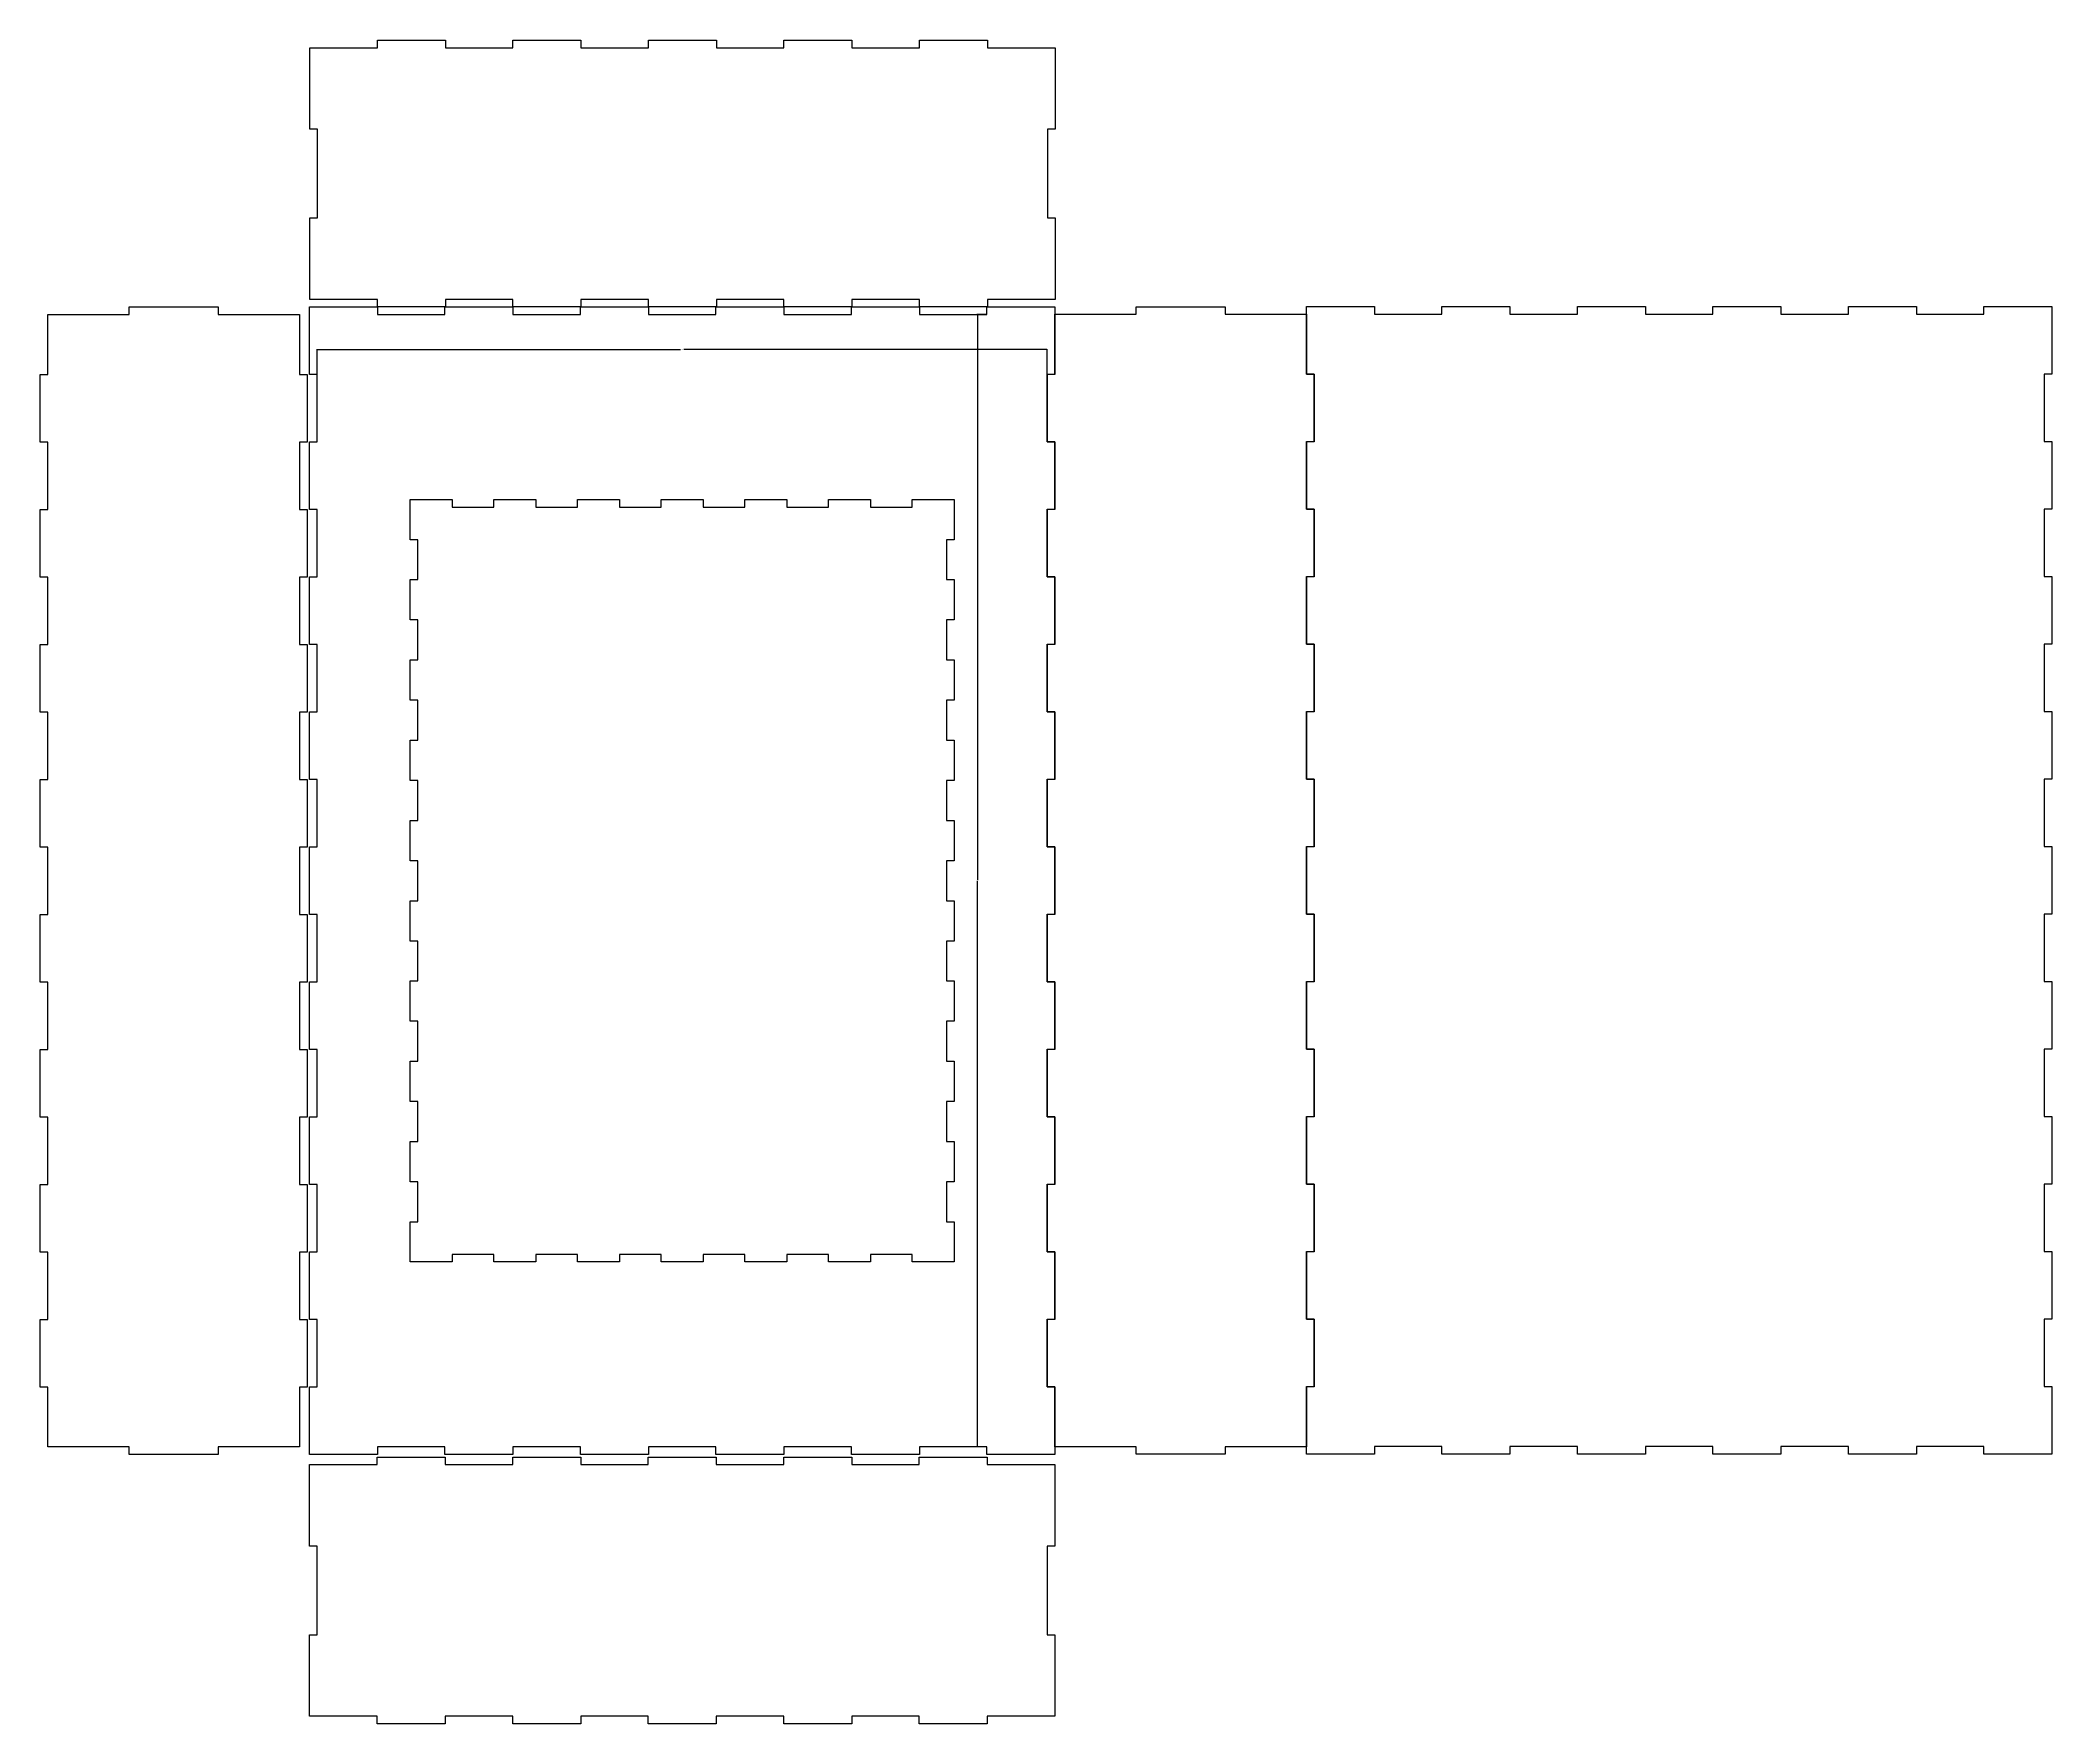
# Model space of a CAD drawing. Extents: x 0 to 3307, y -1993 to 502.
# Drawn here: x 2157 to 2956, y -693 to -24 of the extents above; entities that cross this region are included whole.
import ezdxf

# ---------------------------------------------------------------- set-up
doc = ezdxf.new("R2010")
doc.units = 0
doc.layers.get('0').update_dxf_attribs({"linetype": 'CONTINUOUS'})
doc.layers.get('Defpoints').update_dxf_attribs({"linetype": 'CONTINUOUS'})
doc.layers.add('NEWLAYER', color=7, linetype='CONTINUOUS')
doc.dimstyles.new('ISO-25', dxfattribs={"dimtxt": 2.5, "dimasz": 2.5, "dimexe": 1.25, "dimexo": 0.625, "dimtad": 1, "dimdsep": 46, "dimtxsty": 'STANDARD', "dimcen": 2.5, "dimadec": 0, "dimazin": 0, "dimtfac": 1, "dimtmove": 0, "dimatfit": 3, "dimfxl": 1, "dimarcsym": 0})

# ---------------------------------------------------------------- blocks, each defined once
blk = doc.blocks.new('*D4')
at = {"color": 0, "linetype": 'Continuous', "lineweight": -2, "transparency": 16777216}
for p, q in [((2266.5, -156.43), (2266.5, -146.33)), ((2266.68, -146.51), (2410.86, -146.51)), ((2556.32, -146.51), (2412.15, -146.51)), ((2556.5, -156.43), (2556.5, -146.33))]:
    blk.add_line(p, q, dxfattribs=at)
at = {"color": 0, "linetype": 'Continuous', "transparency": 16777216}
for points in [[(2266.68, -146.48), (2266.68, -146.54), (2266.5, -146.51)], [(2556.32, -146.48), (2556.32, -146.54), (2556.5, -146.51)]]:
    blk.add_solid(points, dxfattribs=at)
at = {"layer": 'Defpoints', "color": 0, "linetype": 'Continuous', "transparency": 16777216}
for p in [(2556.5, -146.51), (2266.5, -156.49), (2556.5, -156.49)]:
    blk.add_point(p, dxfattribs=at)
at = {"color": 0, "linetype": 'Continuous', "transparency": 16777216, "insert": (2411.5, -146.51), "char_height": 0.18, "attachment_point": 5}
blk.add_mtext('\\A1;290.0000', dxfattribs=at)
blk = doc.blocks.new('*D5')
at = {"color": 0, "linetype": 'Continuous', "lineweight": -2, "transparency": 16777216}
for p, q in [((2532.48, -132.62), (2528.59, -132.62)), ((2528.77, -132.8), (2528.77, -357.44)), ((2528.77, -582.44), (2528.77, -357.8)), ((2532.48, -582.62), (2528.59, -582.62))]:
    blk.add_line(p, q, dxfattribs=at)
at = {"color": 0, "linetype": 'Continuous', "transparency": 16777216}
for points in [[(2528.74, -132.8), (2528.8, -132.8), (2528.77, -132.62)], [(2528.74, -582.44), (2528.8, -582.44), (2528.77, -582.62)]]:
    blk.add_solid(points, dxfattribs=at)
at = {"layer": 'Defpoints', "color": 0, "linetype": 'Continuous', "transparency": 16777216}
for p in [(2532.55, -132.62), (2528.77, -582.62), (2532.55, -582.62)]:
    blk.add_point(p, dxfattribs=at)
at = {"color": 0, "linetype": 'Continuous', "transparency": 16777216, "insert": (2528.77, -357.62), "char_height": 0.18, "attachment_point": 5}
blk.add_mtext('\\A1;450.0000', dxfattribs=at)

msp = doc.modelspace()

# ---------------------------------------------------------------- linework, layer by layer
at = {"layer": 'NEWLAYER', "color": 7}
for points in [[(2263.59002, -26.61907), (2290.45411, -26.61907), (2290.45411, -23.61907), (2317.4532, -23.61907), (2317.4532, -26.61907), (2344.27229, -26.61907), (2344.27229, -23.61907), (2371.27138, -23.61907), (2371.27138, -26.61907), (2398.09047, -26.61907), (2398.09047, -23.61907), (2425.08956, -23.61907), (2425.08956, -26.61907), (2451.90866, -26.61907), (2451.90866, -23.61907), (2478.90775, -23.61907), (2478.90775, -26.61907), (2505.72684, -26.61907), (2505.72684, -23.61907), (2532.72593, -23.61907), (2532.72593, -26.61907), (2559.59002, -26.61907), (2559.59002, -58.9974), (2556.59002, -58.9974), (2556.59002, -94.24074), (2559.59002, -94.24074), (2559.59002, -126.61907), (2532.72593, -126.61907), (2532.72593, -129.61907), (2505.72684, -129.61907), (2505.72684, -126.61907), (2478.90775, -126.61907), (2478.90775, -129.61907), (2451.90866, -129.61907), (2451.90866, -126.61907), (2425.08956, -126.61907), (2425.08956, -129.61907), (2398.09047, -129.61907), (2398.09047, -126.61907), (2371.27138, -126.61907), (2371.27138, -129.61907), (2344.27229, -129.61907), (2344.27229, -126.61907), (2317.4532, -126.61907), (2317.4532, -129.61907), (2290.45411, -129.61907), (2290.45411, -126.61907), (2263.59002, -126.61907), (2263.59002, -94.24074), (2266.59002, -94.24074), (2266.59002, -58.9974), (2263.59002, -58.9974), (2263.59002, -26.61907)], [(2159.50002, -132.61907), (2191.78835, -132.61907), (2191.78835, -129.61907), (2227.21169, -129.61907), (2227.21169, -132.61907), (2259.50002, -132.61907), (2259.50002, -156.3976), (2262.50002, -156.3976), (2262.50002, -183.31113), (2259.50002, -183.31113), (2259.50002, -210.04466), (2262.50002, -210.04466), (2262.50002, -236.95819), (2259.50002, -236.95819), (2259.50002, -263.69172), (2262.50002, -263.69172), (2262.50002, -290.60525), (2259.50002, -290.60525), (2259.50002, -317.33878), (2262.50002, -317.33878), (2262.50002, -344.25231), (2259.50002, -344.25231), (2259.50002, -370.98584), (2262.50002, -370.98584), (2262.50002, -397.89937), (2259.50002, -397.89937), (2259.50002, -424.6329), (2262.50002, -424.6329), (2262.50002, -451.54642), (2259.50002, -451.54642), (2259.50002, -478.27995), (2262.50002, -478.27995), (2262.50002, -505.19348), (2259.50002, -505.19348), (2259.50002, -531.92701), (2262.50002, -531.92701), (2262.50002, -558.84054), (2259.50002, -558.84054), (2259.50002, -582.61907), (2227.21169, -582.61907), (2227.21169, -585.61907), (2191.78835, -585.61907), (2191.78835, -582.61907), (2159.50002, -582.61907), (2159.50002, -558.84054), (2156.50002, -558.84054), (2156.50002, -531.92701), (2159.50002, -531.92701), (2159.50002, -505.19348), (2156.50002, -505.19348), (2156.50002, -478.27995), (2159.50002, -478.27995), (2159.50002, -451.54642), (2156.50002, -451.54642), (2156.50002, -424.6329), (2159.50002, -424.6329), (2159.50002, -397.89937), (2156.50002, -397.89937), (2156.50002, -370.98584), (2159.50002, -370.98584), (2159.50002, -344.25231), (2156.50002, -344.25231), (2156.50002, -317.33878), (2159.50002, -317.33878), (2159.50002, -290.60525), (2156.50002, -290.60525), (2156.50002, -263.69172), (2159.50002, -263.69172), (2159.50002, -236.95819), (2156.50002, -236.95819), (2156.50002, -210.04466), (2159.50002, -210.04466), (2159.50002, -183.31113), (2156.50002, -183.31113), (2156.50002, -156.3976), (2159.50002, -156.3976), (2159.50002, -132.61907)], [(2263.50002, -129.61907), (2290.45411, -129.61907), (2290.45411, -132.61907), (2317.2732, -132.61907), (2317.2732, -129.61907), (2344.27229, -129.61907), (2344.27229, -132.61907), (2371.09138, -132.61907), (2371.09138, -129.61907), (2398.09047, -129.61907), (2398.09047, -132.61907), (2424.90956, -132.61907), (2424.90956, -129.61907), (2451.90866, -129.61907), (2451.90866, -132.61907), (2478.72775, -132.61907), (2478.72775, -129.61907), (2505.72684, -129.61907), (2505.72684, -132.61907), (2532.54593, -132.61907), (2532.54593, -129.61907), (2559.50002, -129.61907), (2559.50002, -156.4876), (2556.50002, -156.4876), (2556.50002, -183.22113), (2559.50002, -183.22113), (2559.50002, -210.13466), (2556.50002, -210.13466), (2556.50002, -236.86819), (2559.50002, -236.86819), (2559.50002, -263.78172), (2556.50002, -263.78172), (2556.50002, -290.51525), (2559.50002, -290.51525), (2559.50002, -317.42878), (2556.50002, -317.42878), (2556.50002, -344.16231), (2559.50002, -344.16231), (2559.50002, -371.07584), (2556.50002, -371.07584), (2556.50002, -397.80937), (2559.50002, -397.80937), (2559.50002, -424.7229), (2556.50002, -424.7229), (2556.50002, -451.45642), (2559.50002, -451.45642), (2559.50002, -478.36995), (2556.50002, -478.36995), (2556.50002, -505.10348), (2559.50002, -505.10348), (2559.50002, -532.01701), (2556.50002, -532.01701), (2556.50002, -558.75054), (2559.50002, -558.75054), (2559.50002, -585.61907), (2532.54593, -585.61907), (2532.54593, -582.61907), (2505.72684, -582.61907), (2505.72684, -585.61907), (2478.72775, -585.61907), (2478.72775, -582.61907), (2451.90866, -582.61907), (2451.90866, -585.61907), (2424.90956, -585.61907), (2424.90956, -582.61907), (2398.09047, -582.61907), (2398.09047, -585.61907), (2371.09138, -585.61907), (2371.09138, -582.61907), (2344.27229, -582.61907), (2344.27229, -585.61907), (2317.2732, -585.61907), (2317.2732, -582.61907), (2290.45411, -582.61907), (2290.45411, -585.61907), (2263.50002, -585.61907), (2263.50002, -558.75054), (2266.50002, -558.75054), (2266.50002, -532.01701), (2263.50002, -532.01701), (2263.50002, -505.10348), (2266.50002, -505.10348), (2266.50002, -478.36995), (2263.50002, -478.36995), (2263.50002, -451.45642), (2266.50002, -451.45642), (2266.50002, -424.7229), (2263.50002, -424.7229), (2263.50002, -397.80937), (2266.50002, -397.80937), (2266.50002, -371.07584), (2263.50002, -371.07584), (2263.50002, -344.16231), (2266.50002, -344.16231), (2266.50002, -317.42878), (2263.50002, -317.42878), (2263.50002, -290.51525), (2266.50002, -290.51525), (2266.50002, -263.78172), (2263.50002, -263.78172), (2263.50002, -236.86819), (2266.50002, -236.86819), (2266.50002, -210.13466), (2263.50002, -210.13466), (2263.50002, -183.22113), (2266.50002, -183.22113), (2266.50002, -156.4876), (2263.50002, -156.4876), (2263.50002, -129.61907)], [(2559.50002, -132.52907), (2591.78835, -132.52907), (2591.78835, -129.52907), (2627.21169, -129.52907), (2627.21169, -132.52907), (2659.50002, -132.52907), (2659.50002, -156.3076), (2662.50002, -156.3076), (2662.50002, -183.22113), (2659.50002, -183.22113), (2659.50002, -209.95466), (2662.50002, -209.95466), (2662.50002, -236.86819), (2659.50002, -236.86819), (2659.50002, -263.60172), (2662.50002, -263.60172), (2662.50002, -290.51525), (2659.50002, -290.51525), (2659.50002, -317.24878), (2662.50002, -317.24878), (2662.50002, -344.16231), (2659.50002, -344.16231), (2659.50002, -370.89584), (2662.50002, -370.89584), (2662.50002, -397.80937), (2659.50002, -397.80937), (2659.50002, -424.5429), (2662.50002, -424.5429), (2662.50002, -451.45642), (2659.50002, -451.45642), (2659.50002, -478.18995), (2662.50002, -478.18995), (2662.50002, -505.10348), (2659.50002, -505.10348), (2659.50002, -531.83701), (2662.50002, -531.83701), (2662.50002, -558.75054), (2659.50002, -558.75054), (2659.50002, -582.52907), (2627.21169, -582.52907), (2627.21169, -585.52907), (2591.78835, -585.52907), (2591.78835, -582.52907), (2559.50002, -582.52907), (2559.50002, -558.75054), (2556.50002, -558.75054), (2556.50002, -531.83701), (2559.50002, -531.83701), (2559.50002, -505.10348), (2556.50002, -505.10348), (2556.50002, -478.18995), (2559.50002, -478.18995), (2559.50002, -451.45642), (2556.50002, -451.45642), (2556.50002, -424.5429), (2559.50002, -424.5429), (2559.50002, -397.80937), (2556.50002, -397.80937), (2556.50002, -370.89584), (2559.50002, -370.89584), (2559.50002, -344.16231), (2556.50002, -344.16231), (2556.50002, -317.24878), (2559.50002, -317.24878), (2559.50002, -290.51525), (2556.50002, -290.51525), (2556.50002, -263.60172), (2559.50002, -263.60172), (2559.50002, -236.86819), (2556.50002, -236.86819), (2556.50002, -209.95466), (2559.50002, -209.95466), (2559.50002, -183.22113), (2556.50002, -183.22113), (2556.50002, -156.3076), (2559.50002, -156.3076), (2559.50002, -132.52907)], [(2659.50002, -129.43907), (2686.45411, -129.43907), (2686.45411, -132.43907), (2713.2732, -132.43907), (2713.2732, -129.43907), (2740.27229, -129.43907), (2740.27229, -132.43907), (2767.09138, -132.43907), (2767.09138, -129.43907), (2794.09047, -129.43907), (2794.09047, -132.43907), (2820.90956, -132.43907), (2820.90956, -129.43907), (2847.90866, -129.43907), (2847.90866, -132.43907), (2874.72775, -132.43907), (2874.72775, -129.43907), (2901.72684, -129.43907), (2901.72684, -132.43907), (2928.54593, -132.43907), (2928.54593, -129.43907), (2955.50002, -129.43907), (2955.50002, -156.3076), (2952.50002, -156.3076), (2952.50002, -183.04113), (2955.50002, -183.04113), (2955.50002, -209.95466), (2952.50002, -209.95466), (2952.50002, -236.68819), (2955.50002, -236.68819), (2955.50002, -263.60172), (2952.50002, -263.60172), (2952.50002, -290.33525), (2955.50002, -290.33525), (2955.50002, -317.24878), (2952.50002, -317.24878), (2952.50002, -343.98231), (2955.50002, -343.98231), (2955.50002, -370.89584), (2952.50002, -370.89584), (2952.50002, -397.62937), (2955.50002, -397.62937), (2955.50002, -424.5429), (2952.50002, -424.5429), (2952.50002, -451.27642), (2955.50002, -451.27642), (2955.50002, -478.18995), (2952.50002, -478.18995), (2952.50002, -504.92348), (2955.50002, -504.92348), (2955.50002, -531.83701), (2952.50002, -531.83701), (2952.50002, -558.57054), (2955.50002, -558.57054), (2955.50002, -585.43907), (2928.54593, -585.43907), (2928.54593, -582.43907), (2901.72684, -582.43907), (2901.72684, -585.43907), (2874.72775, -585.43907), (2874.72775, -582.43907), (2847.90866, -582.43907), (2847.90866, -585.43907), (2820.90956, -585.43907), (2820.90956, -582.43907), (2794.09047, -582.43907), (2794.09047, -585.43907), (2767.09138, -585.43907), (2767.09138, -582.43907), (2740.27229, -582.43907), (2740.27229, -585.43907), (2713.2732, -585.43907), (2713.2732, -582.43907), (2686.45411, -582.43907), (2686.45411, -585.43907), (2659.50002, -585.43907), (2659.50002, -558.57054), (2662.50002, -558.57054), (2662.50002, -531.83701), (2659.50002, -531.83701), (2659.50002, -504.92348), (2662.50002, -504.92348), (2662.50002, -478.18995), (2659.50002, -478.18995), (2659.50002, -451.27642), (2662.50002, -451.27642), (2662.50002, -424.5429), (2659.50002, -424.5429), (2659.50002, -397.62937), (2662.50002, -397.62937), (2662.50002, -370.89584), (2659.50002, -370.89584), (2659.50002, -343.98231), (2662.50002, -343.98231), (2662.50002, -317.24878), (2659.50002, -317.24878), (2659.50002, -290.33525), (2662.50002, -290.33525), (2662.50002, -263.60172), (2659.50002, -263.60172), (2659.50002, -236.68819), (2662.50002, -236.68819), (2662.50002, -209.95466), (2659.50002, -209.95466), (2659.50002, -183.04113), (2662.50002, -183.04113), (2662.50002, -156.3076), (2659.50002, -156.3076), (2659.50002, -129.43907)], [(2303.50003, -206.11907), (2320.1604, -206.11907), (2320.1604, -209.11907), (2336.68578, -209.11907), (2336.68578, -206.11907), (2353.39116, -206.11907), (2353.39116, -209.11907), (2369.91654, -209.11907), (2369.91654, -206.11907), (2386.62195, -206.11907), (2386.62195, -209.11907), (2403.14733, -209.11907), (2403.14733, -206.11907), (2419.85272, -206.11907), (2419.85272, -209.11907), (2436.3781, -209.11907), (2436.3781, -206.11907), (2453.08348, -206.11907), (2453.08348, -209.11907), (2469.60886, -209.11907), (2469.60886, -206.11907), (2486.31424, -206.11907), (2486.31424, -209.11907), (2502.83962, -209.11907), (2502.83962, -206.11907), (2519.50002, -206.11907), (2519.50002, -222.11142), (2516.50003, -222.11142), (2516.50003, -237.96881), (2519.50002, -237.96881), (2519.50002, -254.00617), (2516.50003, -254.00617), (2516.50003, -269.86353), (2519.50002, -269.86353), (2519.50002, -285.9009), (2516.50003, -285.9009), (2516.50003, -301.75826), (2519.50002, -301.75826), (2519.50002, -317.79565), (2516.50003, -317.79565), (2516.50003, -333.65301), (2519.50002, -333.65301), (2519.50002, -349.69037), (2516.50003, -349.69037), (2516.50003, -365.54773), (2519.50002, -365.54773), (2519.50002, -381.58512), (2516.50003, -381.58512), (2516.50003, -397.44248), (2519.50002, -397.44248), (2519.50002, -413.47985), (2516.50003, -413.47985), (2516.50003, -429.33721), (2519.50002, -429.33721), (2519.50002, -445.3746), (2516.50003, -445.3746), (2516.50003, -461.23196), (2519.50002, -461.23196), (2519.50002, -477.26935), (2516.50003, -477.26935), (2516.50003, -493.12671), (2519.50002, -493.12671), (2519.50002, -509.11909), (2502.83962, -509.11909), (2502.83962, -506.11906), (2486.31424, -506.11906), (2486.31424, -509.11909), (2469.60886, -509.11909), (2469.60886, -506.11906), (2453.08348, -506.11906), (2453.08348, -509.11909), (2436.3781, -509.11909), (2436.3781, -506.11906), (2419.85272, -506.11906), (2419.85272, -509.11909), (2403.14733, -509.11909), (2403.14733, -506.11906), (2386.62195, -506.11906), (2386.62195, -509.11909), (2369.91654, -509.11909), (2369.91654, -506.11906), (2353.39116, -506.11906), (2353.39116, -509.11909), (2336.68578, -509.11909), (2336.68578, -506.11906), (2320.1604, -506.11906), (2320.1604, -509.11909), (2303.50003, -509.11909), (2303.50003, -493.12671), (2306.50002, -493.12671), (2306.50002, -477.26935), (2303.50003, -477.26935), (2303.50003, -461.23196), (2306.50002, -461.23196), (2306.50002, -445.3746), (2303.50003, -445.3746), (2303.50003, -429.33721), (2306.50002, -429.33721), (2306.50002, -413.47985), (2303.50003, -413.47985), (2303.50003, -397.44248), (2306.50002, -397.44248), (2306.50002, -381.58512), (2303.50003, -381.58512), (2303.50003, -365.54773), (2306.50002, -365.54773), (2306.50002, -349.69037), (2303.50003, -349.69037), (2303.50003, -333.65301), (2306.50002, -333.65301), (2306.50002, -317.79565), (2303.50003, -317.79565), (2303.50003, -301.75826), (2306.50002, -301.75826), (2306.50002, -285.9009), (2303.50003, -285.9009), (2303.50003, -269.86353), (2306.50002, -269.86353), (2306.50002, -254.00617), (2303.50003, -254.00617), (2303.50003, -237.96881), (2306.50002, -237.96881), (2306.50002, -222.11142), (2303.50003, -222.11142), (2303.50003, -206.11907)], [(2263.50002, -589.61907), (2290.36411, -589.61907), (2290.36411, -586.61907), (2317.3632, -586.61907), (2317.3632, -589.61907), (2344.18229, -589.61907), (2344.18229, -586.61907), (2371.18138, -586.61907), (2371.18138, -589.61907), (2398.00047, -589.61907), (2398.00047, -586.61907), (2424.99956, -586.61907), (2424.99956, -589.61907), (2451.81866, -589.61907), (2451.81866, -586.61907), (2478.81775, -586.61907), (2478.81775, -589.61907), (2505.63684, -589.61907), (2505.63684, -586.61907), (2532.63593, -586.61907), (2532.63593, -589.61907), (2559.50002, -589.61907), (2559.50002, -621.9974), (2556.50002, -621.9974), (2556.50002, -657.24074), (2559.50002, -657.24074), (2559.50002, -689.61907), (2532.63593, -689.61907), (2532.63593, -692.61907), (2505.63684, -692.61907), (2505.63684, -689.61907), (2478.81775, -689.61907), (2478.81775, -692.61907), (2451.81866, -692.61907), (2451.81866, -689.61907), (2424.99956, -689.61907), (2424.99956, -692.61907), (2398.00047, -692.61907), (2398.00047, -689.61907), (2371.18138, -689.61907), (2371.18138, -692.61907), (2344.18229, -692.61907), (2344.18229, -689.61907), (2317.3632, -689.61907), (2317.3632, -692.61907), (2290.36411, -692.61907), (2290.36411, -689.61907), (2263.50002, -689.61907), (2263.50002, -657.24074), (2266.50002, -657.24074), (2266.50002, -621.9974), (2263.50002, -621.9974), (2263.50002, -589.61907)]]:
    msp.add_lwpolyline(points, dxfattribs=at)

# ---------------------------------------------------------------- dimensions: what is measured, and where the dimension line sits
at = {"linetype": 'Continuous'}
dim = msp.add_linear_dim(base=(2528.77242, -582.61907), p1=(2532.54593, -132.61907), p2=(2532.54593, -582.61907), angle=90, dimstyle='ISO-25', override={"dimtxt": 0.18, "dimasz": 0.18, "dimexe": 0.18, "dimexo": 0.0625, "dimgap": 0.09, "dimtad": 0, "dimtih": 1, "dimtoh": 1, "dimdec": 4, "dimzin": 0, "dimcen": 0.09, "dimtdec": 4, "dimtofl": 0, "dimtolj": 1, "dimtzin": 0}, dxfattribs=at)
dim.commit()
dim.dimension.update_dxf_attribs({"geometry": '*D5', "text_midpoint": (2528.77242, -357.61907)})
dim = msp.add_linear_dim(base=(2556.50002, -146.51002), p1=(2266.50002, -156.4876), p2=(2556.50002, -156.4876), dimstyle='ISO-25', override={"dimtxt": 0.18, "dimasz": 0.18, "dimexe": 0.18, "dimexo": 0.0625, "dimgap": 0.09, "dimtad": 0, "dimtih": 1, "dimtoh": 1, "dimdec": 4, "dimzin": 0, "dimcen": 0.09, "dimtdec": 4, "dimtofl": 0, "dimtolj": 1, "dimtzin": 0}, dxfattribs=at)
dim.commit()
dim.dimension.update_dxf_attribs({"geometry": '*D4', "text_midpoint": (2411.50002, -146.51002)})

doc.saveas('drawing.dxf')
